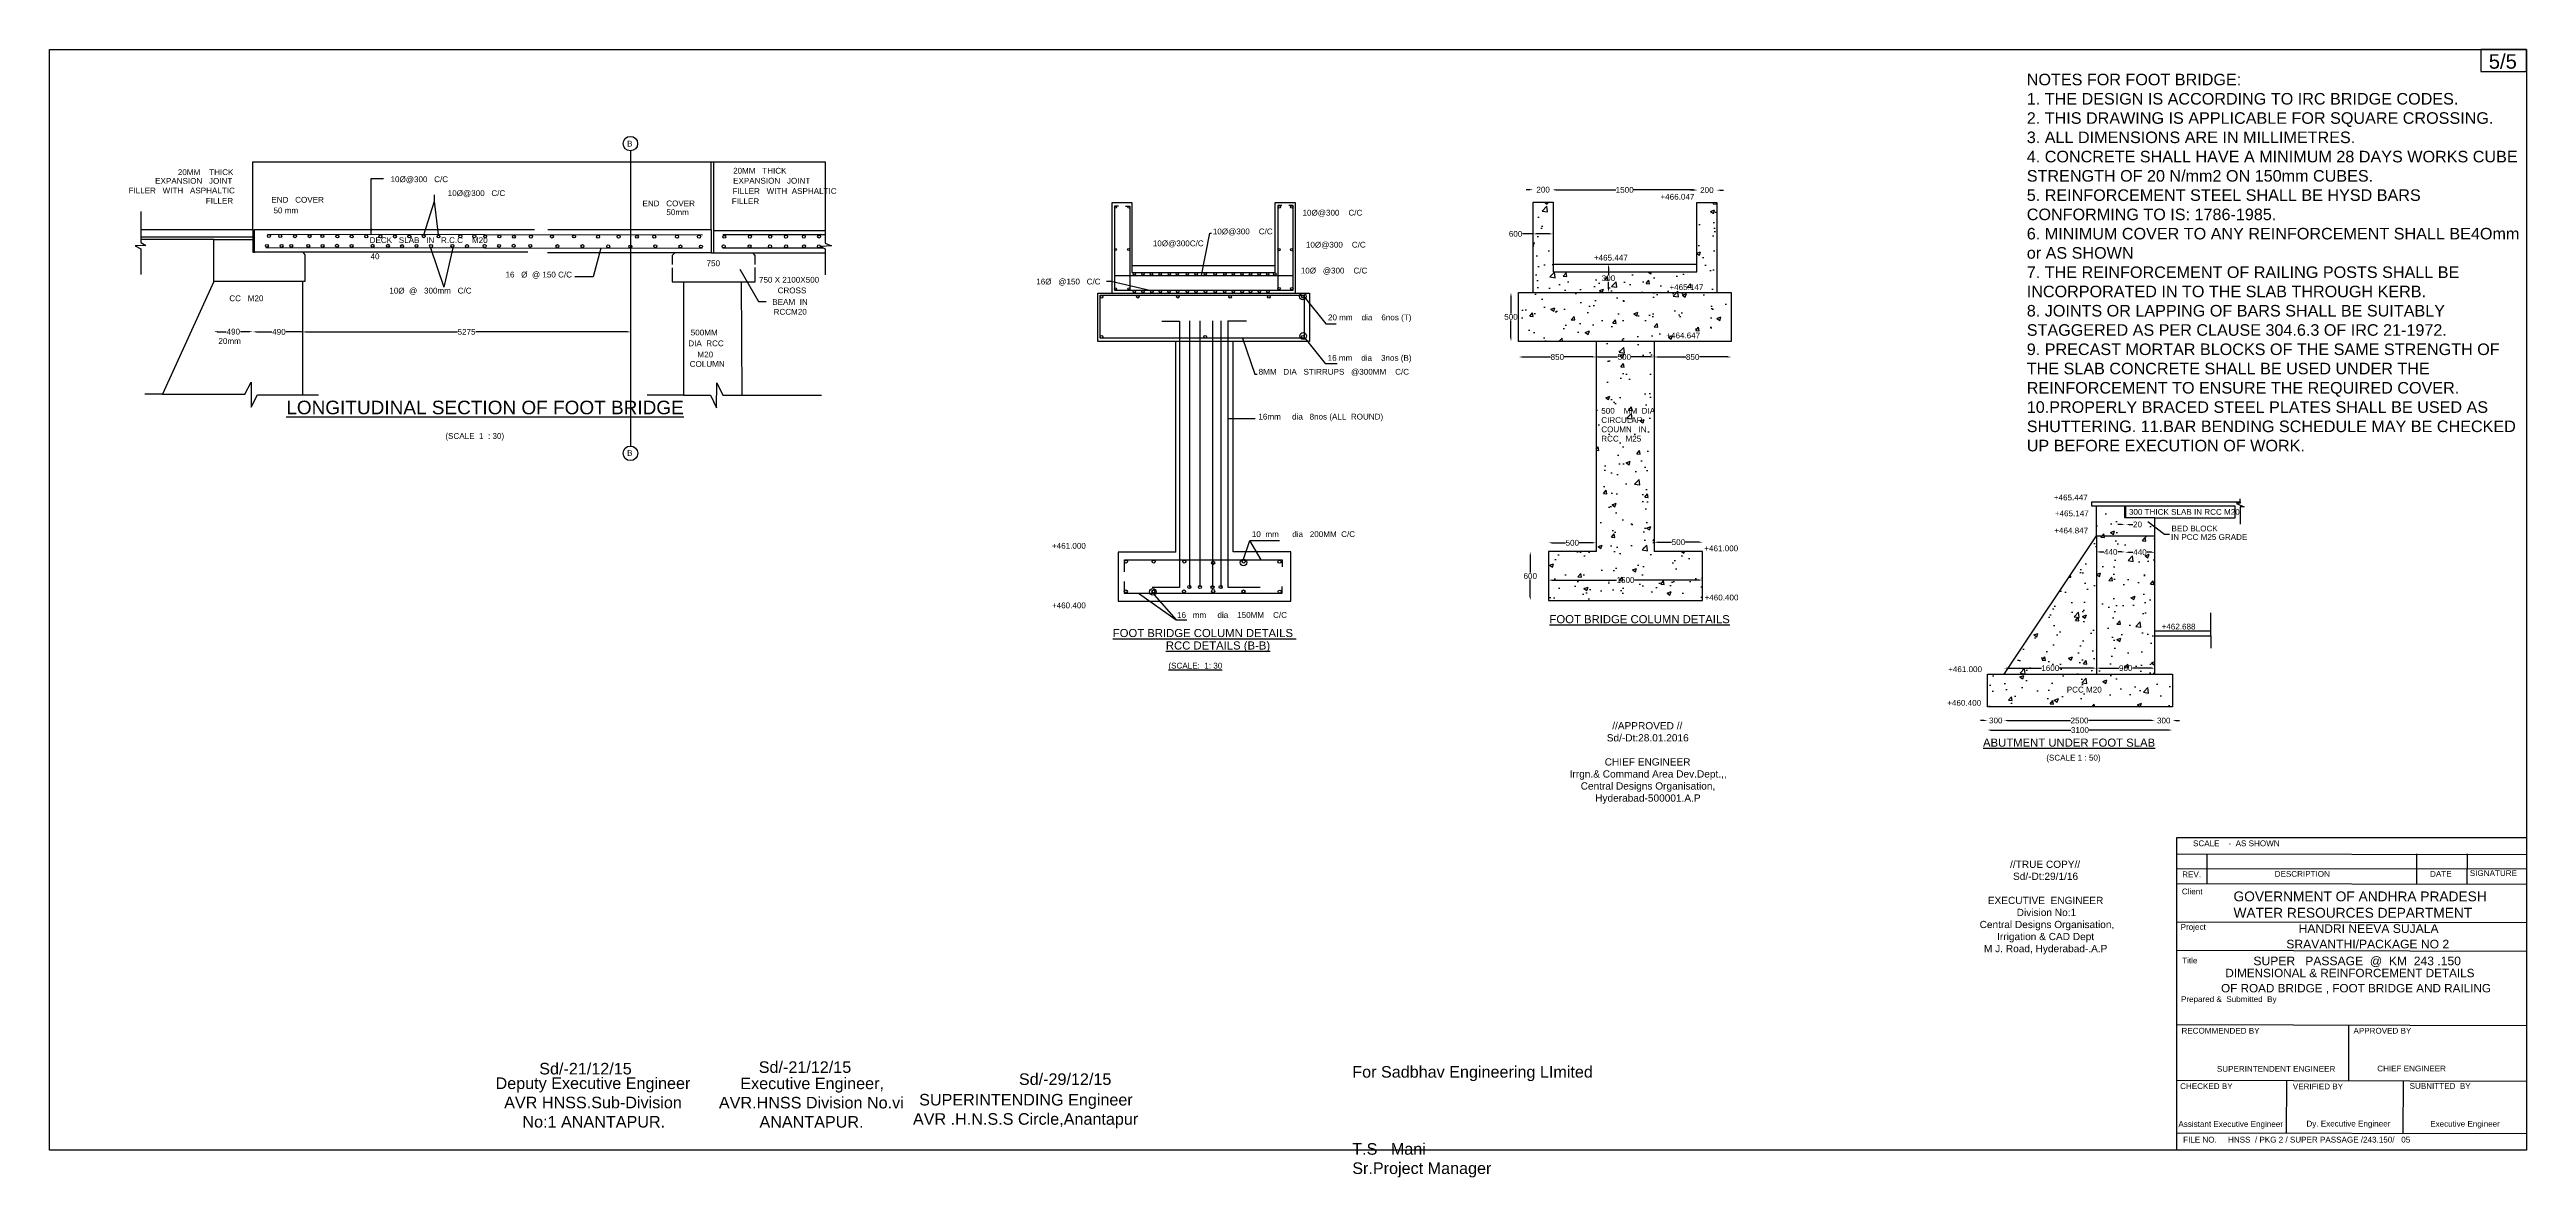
# Model space of a CAD drawing. Header units: inches. Extents: x 800 to 1228, y 18 to 213.
import ezdxf

# ---------------------------------------------------------------- set-up
doc = ezdxf.new("R2010")
doc.units = ezdxf.units.IN
doc.header["$MEASUREMENT"] = 0
doc.layers.add('DRAWING', color=2, linetype='Continuous')
doc.layers.add('TEXT', color=1, linetype='Continuous')
doc.styles.get("Standard").update_dxf_attribs({"font": 'arial.ttf', "height": 1})
doc.dimstyles.get("Standard").update_dxf_attribs({"dimtxt": 1, "dimasz": 0.6, "dimexe": 0.18, "dimexo": 0.0625, "dimgap": 0.09, "dimtad": 0, "dimtih": 1, "dimtoh": 1, "dimdec": 4, "dimzin": 0, "dimdsep": 46, "dimtxsty": 'Standard', "dimcen": 0.09, "dimse1": 1, "dimse2": 1, "dimadec": 0, "dimazin": 0, "dimtfac": 1, "dimtdec": 4, "dimtofl": 0, "dimtmove": 0, "dimatfit": 3, "dimfxl": 1, "dimtolj": 1, "dimtzin": 0, "dimarcsym": 0})
pattern_1 = [(50, (0, 0), (7.172602, -0.62752), [0.75, -8.25]), (355, (0, 0), (-1.387513, 7.52192), [0.6, -6.6]), (100.4514, (0.598, -0.052), (5.785094, 6.894395), [0.6374, -7.01142]), (46.1842, (0, 2), (10.67241, -1.65519), [1.125, -12.375]), (96.6356, (0.889, 1.862), (9.34663, 9.74118), [0.9561, -10.51713]), (351.1842, (0, 2), (9.34662, 9.74119), [0.9, -9.9]), (21, (1, 1.5), (5.96907, -4.02619), [0.75, -8.25]), (326, (1, 1.5), (2.433153, 7.2515), [0.6, -6.6]), (71.4514, (1.4974, 1.1645), (8.402226, 3.225305), [0.6374, -7.01142]), (37.5, (0, 0), (0.1215986, 3.3289385), [0, -6.52, 0, -6.7, 0, -6.625]), (7.5, (0, 0), (2.630695, 3.944117), [0, -3.82, 0, -6.37, 0, -2.525]), (327.5, (-2.23, 0), (5.3382244, -0.225549), [0, -2.5, 0, -7.8, 0, -10.35]), (317.5, (-3.23, 0), (5.831862, 1.00105), [0, -3.25, 0, -5.18, 0, -7.35])]

# ---------------------------------------------------------------- blocks, each defined once
blk = doc.blocks.new('*D1')
at = {"layer": 'Defpoints', "color": 0, "transparency": 16777216}
for p in [(1078.14, 175.63), (1069.62, 170.73), (1078.14, 170.73)]:
    blk.add_point(p, dxfattribs=at)
at = {"layer": 'TEXT', "color": 0, "lineweight": -2, "transparency": 16777216}
for p, q in [((1069.62, 175.03), (1069.62, 173.78)), ((1069.62, 171.33), (1069.62, 172.58))]:
    blk.add_line(p, q, dxfattribs=at)
at = {"layer": 'TEXT', "color": 0, "transparency": 16777216}
for points in [[(1069.52, 175.03), (1069.72, 175.03), (1069.62, 175.63)], [(1069.52, 171.33), (1069.72, 171.33), (1069.62, 170.73)]]:
    blk.add_solid(points, dxfattribs=at)
at = {"layer": 'TEXT', "color": 0, "transparency": 16777216, "insert": (1069.62, 173.18), "char_height": 1, "attachment_point": 5}
blk.add_mtext('\\A1;300', dxfattribs=at)
blk = doc.blocks.new('*D2')
at = {"layer": 'Defpoints', "color": 0, "transparency": 16777216}
for p in [(1154.05, 133.75), (1158.97, 133.75), (1158.97, 125.82)]:
    blk.add_point(p, dxfattribs=at)
at = {"layer": 'TEXT', "color": 0, "lineweight": -2, "transparency": 16777216}
for p, q in [((1154.65, 125.82), (1155.3, 125.82)), ((1158.37, 125.82), (1157.72, 125.82))]:
    blk.add_line(p, q, dxfattribs=at)
at = {"layer": 'TEXT', "color": 0, "transparency": 16777216}
for points in [[(1154.65, 125.92), (1154.65, 125.72), (1154.05, 125.82)], [(1158.37, 125.92), (1158.37, 125.72), (1158.97, 125.82)]]:
    blk.add_solid(points, dxfattribs=at)
at = {"layer": 'TEXT', "color": 0, "transparency": 16777216, "insert": (1156.51, 125.82), "char_height": 1, "attachment_point": 5}
blk.add_mtext('\\A1;440', dxfattribs=at)
blk = doc.blocks.new('*D3')
at = {"layer": 'Defpoints', "color": 0, "transparency": 16777216}
for p in [(1158.97, 131.74), (1164.17, 131.74), (1164.17, 125.76)]:
    blk.add_point(p, dxfattribs=at)
at = {"layer": 'TEXT', "color": 0, "lineweight": -2, "transparency": 16777216}
for p, q in [((1159.57, 125.76), (1160.36, 125.76)), ((1163.57, 125.76), (1162.78, 125.76))]:
    blk.add_line(p, q, dxfattribs=at)
at = {"layer": 'TEXT', "color": 0, "transparency": 16777216}
for points in [[(1159.57, 125.86), (1159.57, 125.66), (1158.97, 125.76)], [(1163.57, 125.86), (1163.57, 125.66), (1164.17, 125.76)]]:
    blk.add_solid(points, dxfattribs=at)
at = {"layer": 'TEXT', "color": 0, "transparency": 16777216, "insert": (1161.57, 125.76), "char_height": 1, "attachment_point": 5}
blk.add_mtext('\\A1;440', dxfattribs=at)
blk = doc.blocks.new('*D4')
at = {"layer": 'Defpoints', "color": 0, "transparency": 16777216}
for p in [(1138.07, 104.69), (1154.05, 105.71), (1154.05, 104.69)]:
    blk.add_point(p, dxfattribs=at)
at = {"layer": 'TEXT', "color": 0, "lineweight": -2, "transparency": 16777216}
for p, q in [((1138.67, 105.71), (1144.52, 105.71)), ((1153.45, 105.71), (1147.59, 105.71))]:
    blk.add_line(p, q, dxfattribs=at)
at = {"layer": 'TEXT', "color": 0, "transparency": 16777216}
for points in [[(1138.67, 105.81), (1138.67, 105.61), (1138.07, 105.71)], [(1153.45, 105.81), (1153.45, 105.61), (1154.05, 105.71)]]:
    blk.add_solid(points, dxfattribs=at)
at = {"layer": 'TEXT', "color": 0, "transparency": 16777216, "insert": (1146.06, 105.71), "char_height": 1, "attachment_point": 5}
blk.add_mtext('\\A1;1600', dxfattribs=at)
blk = doc.blocks.new('*D5')
at = {"layer": 'Defpoints', "color": 0, "transparency": 16777216}
for p in [(1154.05, 105.71), (1164.17, 105.71), (1164.17, 105.71)]:
    blk.add_point(p, dxfattribs=at)
at = {"layer": 'TEXT', "color": 0, "lineweight": -2, "transparency": 16777216}
for p, q in [((1154.65, 105.71), (1157.92, 105.71)), ((1163.57, 105.71), (1160.3, 105.71))]:
    blk.add_line(p, q, dxfattribs=at)
at = {"layer": 'TEXT', "color": 0, "transparency": 16777216}
for points in [[(1154.65, 105.81), (1154.65, 105.61), (1154.05, 105.71)], [(1163.57, 105.81), (1163.57, 105.61), (1164.17, 105.71)]]:
    blk.add_solid(points, dxfattribs=at)
at = {"layer": 'TEXT', "color": 0, "transparency": 16777216, "insert": (1159.11, 105.71), "char_height": 1, "attachment_point": 5}
blk.add_mtext('\\A1;900', dxfattribs=at)
blk = doc.blocks.new('*D6')
at = {"layer": 'Defpoints', "color": 0, "transparency": 16777216}
for p in [(1135.19, 104.69), (1138.07, 104.69), (1138.07, 96.65)]:
    blk.add_point(p, dxfattribs=at)
at = {"layer": 'TEXT', "color": 0, "lineweight": -2, "transparency": 16777216}
for p, q in [((1134.59, 96.65), (1133.99, 96.65)), ((1138.67, 96.65), (1139.27, 96.65))]:
    blk.add_line(p, q, dxfattribs=at)
at = {"layer": 'TEXT', "color": 0, "transparency": 16777216}
for points in [[(1134.59, 96.75), (1134.59, 96.55), (1135.19, 96.65)], [(1138.67, 96.75), (1138.67, 96.55), (1138.07, 96.65)]]:
    blk.add_solid(points, dxfattribs=at)
at = {"layer": 'TEXT', "color": 0, "transparency": 16777216, "insert": (1136.63, 96.65), "char_height": 1, "attachment_point": 5}
blk.add_mtext('\\A1;300', dxfattribs=at)
blk = doc.blocks.new('*D7')
at = {"layer": 'Defpoints', "color": 0, "transparency": 16777216}
for p in [(1138.07, 104.69), (1164.17, 104.69), (1164.17, 96.64)]:
    blk.add_point(p, dxfattribs=at)
at = {"layer": 'TEXT', "color": 0, "lineweight": -2, "transparency": 16777216}
for p, q in [((1138.67, 96.64), (1149.53, 96.64)), ((1163.57, 96.64), (1152.71, 96.64))]:
    blk.add_line(p, q, dxfattribs=at)
at = {"layer": 'TEXT', "color": 0, "transparency": 16777216}
for points in [[(1138.67, 96.74), (1138.67, 96.54), (1138.07, 96.64)], [(1163.57, 96.74), (1163.57, 96.54), (1164.17, 96.64)]]:
    blk.add_solid(points, dxfattribs=at)
at = {"layer": 'TEXT', "color": 0, "transparency": 16777216, "insert": (1151.12, 96.64), "char_height": 1, "attachment_point": 5}
blk.add_mtext('\\A1;2500', dxfattribs=at)
blk = doc.blocks.new('*D8')
at = {"layer": 'Defpoints', "color": 0, "transparency": 16777216}
for p in [(1164.17, 104.69), (1167.19, 104.69), (1167.19, 96.64)]:
    blk.add_point(p, dxfattribs=at)
at = {"layer": 'TEXT', "color": 0, "lineweight": -2, "transparency": 16777216}
for p, q in [((1163.57, 96.64), (1162.97, 96.64)), ((1167.79, 96.64), (1168.39, 96.64))]:
    blk.add_line(p, q, dxfattribs=at)
at = {"layer": 'TEXT', "color": 0, "transparency": 16777216}
for points in [[(1163.57, 96.74), (1163.57, 96.54), (1164.17, 96.64)], [(1167.79, 96.74), (1167.79, 96.54), (1167.19, 96.64)]]:
    blk.add_solid(points, dxfattribs=at)
at = {"layer": 'TEXT', "color": 0, "transparency": 16777216, "insert": (1165.68, 96.64), "char_height": 1, "attachment_point": 5}
blk.add_mtext('\\A1;300', dxfattribs=at)
blk = doc.blocks.new('*D9')
at = {"layer": 'Defpoints', "color": 0, "transparency": 16777216}
for p in [(1135.19, 99.04), (1167.19, 99.04), (1167.19, 95)]:
    blk.add_point(p, dxfattribs=at)
at = {"layer": 'TEXT', "color": 0, "lineweight": -2, "transparency": 16777216}
for p, q in [((1135.79, 95), (1149.61, 95)), ((1166.59, 95), (1152.77, 95))]:
    blk.add_line(p, q, dxfattribs=at)
at = {"layer": 'TEXT', "color": 0, "transparency": 16777216}
for points in [[(1135.79, 95.1), (1135.79, 94.9), (1135.19, 95)], [(1166.59, 95.1), (1166.59, 94.9), (1167.19, 95)]]:
    blk.add_solid(points, dxfattribs=at)
at = {"layer": 'TEXT', "color": 0, "transparency": 16777216, "insert": (1151.19, 95), "char_height": 1, "attachment_point": 5}
blk.add_mtext('\\A1;3100', dxfattribs=at)
blk = doc.blocks.new('*D10')
at = {"layer": 'Defpoints', "color": 0, "transparency": 16777216}
for p in [(1158.97, 131.74), (1159.13, 131.74), (1159.13, 130.57)]:
    blk.add_point(p, dxfattribs=at)
at = {"layer": 'TEXT', "color": 0, "lineweight": -2, "transparency": 16777216}
for p, q in [((1158.37, 130.57), (1157.77, 130.57)), ((1159.73, 130.57), (1160.33, 130.57))]:
    blk.add_line(p, q, dxfattribs=at)
at = {"layer": 'TEXT', "color": 0, "transparency": 16777216}
for points in [[(1158.37, 130.67), (1158.37, 130.47), (1158.97, 130.57)], [(1159.73, 130.67), (1159.73, 130.47), (1159.13, 130.57)]]:
    blk.add_solid(points, dxfattribs=at)
at = {"layer": 'TEXT', "color": 0, "transparency": 16777216, "insert": (1161.15, 130.57), "char_height": 1, "attachment_point": 5}
blk.add_mtext('\\A1;20', dxfattribs=at)
blk = doc.blocks.new('*D11')
at = {"layer": 'Defpoints', "color": 0, "transparency": 16777216}
for p in [(1056.6, 186.35), (1060.03, 188.5), (1060.03, 186.35)]:
    blk.add_point(p, dxfattribs=at)
at = {"layer": 'TEXT', "color": 0, "lineweight": -2, "transparency": 16777216}
for p, q in [((1056, 188.5), (1055.4, 188.5)), ((1060.63, 188.5), (1061.23, 188.5))]:
    blk.add_line(p, q, dxfattribs=at)
at = {"layer": 'TEXT', "color": 0, "transparency": 16777216}
for points in [[(1056, 188.6), (1056, 188.4), (1056.6, 188.5)], [(1060.63, 188.6), (1060.63, 188.4), (1060.03, 188.5)]]:
    blk.add_solid(points, dxfattribs=at)
at = {"layer": 'TEXT', "color": 0, "transparency": 16777216, "insert": (1058.32, 188.5), "char_height": 1, "attachment_point": 5}
blk.add_mtext('\\A1;200', dxfattribs=at)
blk = doc.blocks.new('*D12')
at = {"layer": 'Defpoints', "color": 0, "transparency": 16777216}
for p in [(1084.94, 188.46), (1059.93, 175.63), (1084.94, 175.63)]:
    blk.add_point(p, dxfattribs=at)
at = {"layer": 'TEXT', "color": 0, "lineweight": -2, "transparency": 16777216}
for p, q in [((1060.53, 188.46), (1070.9, 188.46)), ((1084.34, 188.46), (1073.97, 188.46))]:
    blk.add_line(p, q, dxfattribs=at)
at = {"layer": 'TEXT', "color": 0, "transparency": 16777216}
for points in [[(1060.53, 188.56), (1060.53, 188.36), (1059.93, 188.46)], [(1084.34, 188.56), (1084.34, 188.36), (1084.94, 188.46)]]:
    blk.add_solid(points, dxfattribs=at)
at = {"layer": 'TEXT', "color": 0, "transparency": 16777216, "insert": (1072.43, 188.46), "char_height": 1, "attachment_point": 5}
blk.add_mtext('\\A1;1500', dxfattribs=at)
blk = doc.blocks.new('*D13')
at = {"layer": 'Defpoints', "color": 0, "transparency": 16777216}
for p in [(1084.94, 186.27), (1088.35, 188.42), (1088.35, 186.27)]:
    blk.add_point(p, dxfattribs=at)
at = {"layer": 'TEXT', "color": 0, "lineweight": -2, "transparency": 16777216}
for p, q in [((1084.34, 188.42), (1083.74, 188.42)), ((1088.95, 188.42), (1089.55, 188.42))]:
    blk.add_line(p, q, dxfattribs=at)
at = {"layer": 'TEXT', "color": 0, "transparency": 16777216}
for points in [[(1084.34, 188.52), (1084.34, 188.32), (1084.94, 188.42)], [(1088.95, 188.52), (1088.95, 188.32), (1088.35, 188.42)]]:
    blk.add_solid(points, dxfattribs=at)
at = {"layer": 'TEXT', "color": 0, "transparency": 16777216, "insert": (1086.65, 188.42), "char_height": 1, "attachment_point": 5}
blk.add_mtext('\\A1;200', dxfattribs=at)
blk = doc.blocks.new('*D14')
at = {"layer": 'Defpoints', "color": 0, "transparency": 16777216}
for p in [(1056.6, 180.85), (1060.03, 180.85), (1060.03, 180.85)]:
    blk.add_point(p, dxfattribs=at)
at = {"layer": 'TEXT', "color": 0, "lineweight": -2, "transparency": 16777216}
for p, q in [((1056.6, 180.85), (1054.75, 180.85)), ((1059.43, 180.85), (1057.2, 180.85))]:
    blk.add_line(p, q, dxfattribs=at)
at = {"layer": 'TEXT', "color": 0, "transparency": 16777216}
for points in [[(1057.2, 180.95), (1057.2, 180.75), (1056.6, 180.85)], [(1059.43, 180.95), (1059.43, 180.75), (1060.03, 180.85)]]:
    blk.add_solid(points, dxfattribs=at)
at = {"layer": 'TEXT', "color": 0, "transparency": 16777216, "insert": (1053.56, 180.85), "char_height": 1, "attachment_point": 5}
blk.add_mtext('\\A1;600', dxfattribs=at)
blk = doc.blocks.new('*D15')
at = {"layer": 'Defpoints', "color": 0, "transparency": 16777216}
for p in [(1054.07, 170.73), (1052.76, 162.25), (1054.07, 162.25)]:
    blk.add_point(p, dxfattribs=at)
at = {"layer": 'TEXT', "color": 0, "lineweight": -2, "transparency": 16777216}
for p, q in [((1052.76, 170.13), (1052.76, 167.09)), ((1052.76, 162.85), (1052.76, 165.89))]:
    blk.add_line(p, q, dxfattribs=at)
at = {"layer": 'TEXT', "color": 0, "transparency": 16777216}
for points in [[(1052.66, 170.13), (1052.86, 170.13), (1052.76, 170.73)], [(1052.66, 162.85), (1052.86, 162.85), (1052.76, 162.25)]]:
    blk.add_solid(points, dxfattribs=at)
at = {"layer": 'TEXT', "color": 0, "transparency": 16777216, "insert": (1052.76, 166.49), "char_height": 1, "attachment_point": 5}
blk.add_mtext('\\A1;500', dxfattribs=at)
blk = doc.blocks.new('*D16')
at = {"layer": 'Defpoints', "color": 0, "transparency": 16777216}
for p in [(1054.07, 162.25), (1067.5, 162.25), (1067.5, 159.55)]:
    blk.add_point(p, dxfattribs=at)
at = {"layer": 'TEXT', "color": 0, "lineweight": -2, "transparency": 16777216}
for p, q in [((1054.67, 159.55), (1059.59, 159.55)), ((1066.9, 159.55), (1061.98, 159.55))]:
    blk.add_line(p, q, dxfattribs=at)
at = {"layer": 'TEXT', "color": 0, "transparency": 16777216}
for points in [[(1054.67, 159.65), (1054.67, 159.45), (1054.07, 159.55)], [(1066.9, 159.65), (1066.9, 159.45), (1067.5, 159.55)]]:
    blk.add_solid(points, dxfattribs=at)
at = {"layer": 'TEXT', "color": 0, "transparency": 16777216, "insert": (1060.78, 159.55), "char_height": 1, "attachment_point": 5}
blk.add_mtext('\\A1;850', dxfattribs=at)
blk = doc.blocks.new('*D17')
at = {"layer": 'Defpoints', "color": 0, "transparency": 16777216}
for p in [(1077.53, 162.25), (1090.86, 162.25), (1090.86, 159.55)]:
    blk.add_point(p, dxfattribs=at)
at = {"layer": 'TEXT', "color": 0, "lineweight": -2, "transparency": 16777216}
for p, q in [((1078.13, 159.55), (1083, 159.55)), ((1090.26, 159.55), (1085.39, 159.55))]:
    blk.add_line(p, q, dxfattribs=at)
at = {"layer": 'TEXT', "color": 0, "transparency": 16777216}
for points in [[(1078.13, 159.65), (1078.13, 159.45), (1077.53, 159.55)], [(1090.26, 159.65), (1090.26, 159.45), (1090.86, 159.55)]]:
    blk.add_solid(points, dxfattribs=at)
at = {"layer": 'TEXT', "color": 0, "transparency": 16777216, "insert": (1084.19, 159.55), "char_height": 1, "attachment_point": 5}
blk.add_mtext('\\A1;850', dxfattribs=at)
blk = doc.blocks.new('*D18')
at = {"layer": 'Defpoints', "color": 0, "transparency": 16777216}
for p in [(1067.2, 159.6), (1077.53, 159.6), (1077.53, 159.56)]:
    blk.add_point(p, dxfattribs=at)
at = {"layer": 'TEXT', "color": 0, "lineweight": -2, "transparency": 16777216}
for p, q in [((1067.8, 159.56), (1071.17, 159.56)), ((1076.93, 159.56), (1073.56, 159.56))]:
    blk.add_line(p, q, dxfattribs=at)
at = {"layer": 'TEXT', "color": 0, "transparency": 16777216}
for points in [[(1067.8, 159.66), (1067.8, 159.46), (1067.2, 159.56)], [(1076.93, 159.66), (1076.93, 159.46), (1077.53, 159.56)]]:
    blk.add_solid(points, dxfattribs=at)
at = {"layer": 'TEXT', "color": 0, "transparency": 16777216, "insert": (1072.37, 159.56), "char_height": 1, "attachment_point": 5}
blk.add_mtext('\\A1;500', dxfattribs=at)
blk = doc.blocks.new('*D19')
at = {"layer": 'Defpoints', "color": 0, "transparency": 16777216}
for p in [(1059.24, 125.88), (1067.5, 127.4), (1067.5, 125.88)]:
    blk.add_point(p, dxfattribs=at)
at = {"layer": 'TEXT', "color": 0, "lineweight": -2, "transparency": 16777216}
for p, q in [((1059.84, 127.4), (1062.18, 127.4)), ((1066.9, 127.4), (1064.56, 127.4))]:
    blk.add_line(p, q, dxfattribs=at)
at = {"layer": 'TEXT', "color": 0, "transparency": 16777216}
for points in [[(1059.84, 127.5), (1059.84, 127.3), (1059.24, 127.4)], [(1066.9, 127.5), (1066.9, 127.3), (1067.5, 127.4)]]:
    blk.add_solid(points, dxfattribs=at)
at = {"layer": 'TEXT', "color": 0, "transparency": 16777216, "insert": (1063.37, 127.4), "char_height": 1, "attachment_point": 5}
blk.add_mtext('\\A1;500', dxfattribs=at)
blk = doc.blocks.new('*D20')
at = {"layer": 'Defpoints', "color": 0, "transparency": 16777216}
for p in [(1077.53, 125.88), (1085.92, 127.5), (1085.92, 125.88)]:
    blk.add_point(p, dxfattribs=at)
at = {"layer": 'TEXT', "color": 0, "lineweight": -2, "transparency": 16777216}
for p, q in [((1078.13, 127.5), (1080.53, 127.5)), ((1085.32, 127.5), (1082.92, 127.5))]:
    blk.add_line(p, q, dxfattribs=at)
at = {"layer": 'TEXT', "color": 0, "transparency": 16777216}
for points in [[(1078.13, 127.6), (1078.13, 127.4), (1077.53, 127.5)], [(1085.32, 127.6), (1085.32, 127.4), (1085.92, 127.5)]]:
    blk.add_solid(points, dxfattribs=at)
at = {"layer": 'TEXT', "color": 0, "transparency": 16777216, "insert": (1081.72, 127.5), "char_height": 1, "attachment_point": 5}
blk.add_mtext('\\A1;500', dxfattribs=at)
blk = doc.blocks.new('*D21')
at = {"layer": 'Defpoints', "color": 0, "transparency": 16777216}
for p in [(1059.24, 120.95), (1085.92, 120.95), (1085.92, 120.95)]:
    blk.add_point(p, dxfattribs=at)
at = {"layer": 'TEXT', "color": 0, "lineweight": -2, "transparency": 16777216}
for p, q in [((1059.84, 120.95), (1071.04, 120.95)), ((1085.32, 120.95), (1074.11, 120.95))]:
    blk.add_line(p, q, dxfattribs=at)
at = {"layer": 'TEXT', "color": 0, "transparency": 16777216}
for points in [[(1059.84, 121.05), (1059.84, 120.85), (1059.24, 120.95)], [(1085.32, 121.05), (1085.32, 120.85), (1085.92, 120.95)]]:
    blk.add_solid(points, dxfattribs=at)
at = {"layer": 'TEXT', "color": 0, "transparency": 16777216, "insert": (1072.58, 120.95), "char_height": 1, "attachment_point": 5}
blk.add_mtext('\\A1;1500', dxfattribs=at)
blk = doc.blocks.new('*D22')
at = {"layer": 'Defpoints', "color": 0, "transparency": 16777216}
for p in [(1059.24, 125.88), (1056.1, 117.42), (1059.24, 117.42)]:
    blk.add_point(p, dxfattribs=at)
at = {"layer": 'TEXT', "color": 0, "lineweight": -2, "transparency": 16777216}
for p, q in [((1056.1, 125.28), (1056.1, 122.25)), ((1056.1, 118.02), (1056.1, 121.05))]:
    blk.add_line(p, q, dxfattribs=at)
at = {"layer": 'TEXT', "color": 0, "transparency": 16777216}
for points in [[(1056, 125.28), (1056.2, 125.28), (1056.1, 125.88)], [(1056, 118.02), (1056.2, 118.02), (1056.1, 117.42)]]:
    blk.add_solid(points, dxfattribs=at)
at = {"layer": 'TEXT', "color": 0, "transparency": 16777216, "insert": (1056.1, 121.65), "char_height": 1, "attachment_point": 5}
blk.add_mtext('\\A1;600', dxfattribs=at)
blk = doc.blocks.new('*D23')
at = {"layer": 'Defpoints', "color": 0, "transparency": 16777216}
for p in [(843.66, 163.94), (900.51, 163.94), (900.51, 163.89)]:
    blk.add_point(p, dxfattribs=at)
at = {"layer": 'TEXT', "color": 0, "lineweight": -2, "transparency": 16777216}
for p, q in [((844.26, 163.89), (870.5, 163.89)), ((899.91, 163.89), (873.67, 163.89))]:
    blk.add_line(p, q, dxfattribs=at)
at = {"layer": 'TEXT', "color": 0, "transparency": 16777216}
for points in [[(844.26, 163.99), (844.26, 163.79), (843.66, 163.89)], [(899.91, 163.99), (899.91, 163.79), (900.51, 163.89)]]:
    blk.add_solid(points, dxfattribs=at)
at = {"layer": 'TEXT', "color": 0, "transparency": 16777216, "insert": (872.08, 163.89), "char_height": 1, "attachment_point": 5}
blk.add_mtext('\\A1;5275', dxfattribs=at)
blk = doc.blocks.new('*D24')
at = {"layer": 'Defpoints', "color": 0, "transparency": 16777216}
for p in [(835.12, 177.67), (844.12, 177.2), (844.12, 163.9)]:
    blk.add_point(p, dxfattribs=at)
at = {"layer": 'TEXT', "color": 0, "lineweight": -2, "transparency": 16777216}
for p, q in [((835.72, 163.9), (838.4, 163.9)), ((843.52, 163.9), (840.83, 163.9))]:
    blk.add_line(p, q, dxfattribs=at)
at = {"layer": 'TEXT', "color": 0, "transparency": 16777216}
for points in [[(835.72, 164), (835.72, 163.8), (835.12, 163.9)], [(843.52, 164), (843.52, 163.8), (844.12, 163.9)]]:
    blk.add_solid(points, dxfattribs=at)
at = {"layer": 'TEXT', "color": 0, "transparency": 16777216, "insert": (839.62, 163.9), "char_height": 1, "attachment_point": 5}
blk.add_mtext('\\A1;490', dxfattribs=at)
blk = doc.blocks.new('*D25')
at = {"layer": 'Defpoints', "color": 0, "transparency": 16777216}
for p in [(828.35, 172.63), (828.35, 163.93), (835.12, 163.9)]:
    blk.add_point(p, dxfattribs=at)
at = {"layer": 'TEXT', "color": 0, "lineweight": -2, "transparency": 16777216}
for p, q in [((828.95, 163.93), (830.52, 163.93)), ((834.52, 163.93), (832.95, 163.93))]:
    blk.add_line(p, q, dxfattribs=at)
at = {"layer": 'TEXT', "color": 0, "transparency": 16777216}
for points in [[(828.95, 164.03), (828.95, 163.83), (828.35, 163.93)], [(834.52, 164.03), (834.52, 163.83), (835.12, 163.93)]]:
    blk.add_solid(points, dxfattribs=at)
at = {"layer": 'TEXT', "color": 0, "transparency": 16777216, "insert": (831.73, 163.93), "char_height": 1, "attachment_point": 5}
blk.add_mtext('\\A1;490', dxfattribs=at)

msp = doc.modelspace()

# ---------------------------------------------------------------- hatches: boundary and pattern name
at = {"layer": 'TEXT'}
h = msp.add_hatch(dxfattribs=at)
h.set_pattern_fill('AR-CONC', color=0, style=0)
h.set_pattern_definition(pattern_1)
h.paths.add_polyline_path([(1088.35307, 186.2662), (1084.93734, 186.2662), (1084.93734, 174.26741), (1060.03483, 174.26741), (1060.03483, 186.34659), (1056.59711, 186.34659), (1056.59711, 170.73322), (1088.35307, 170.73322)])
h.paths.add_polyline_path([(1068.2694, 173.94271), (1070.97472, 173.94271), (1070.97472, 172.42088), (1068.2694, 172.42088)], flags=24)
h.paths.add_polyline_path([(1079.92399, 170.85655), (1086.30018, 170.85655), (1086.30018, 172.38827), (1079.92399, 172.38827)], flags=24)
h = msp.add_hatch(dxfattribs=at)
h.set_pattern_fill('AR-CONC', color=0, style=0)
h.set_pattern_definition(pattern_1)
h.paths.add_polyline_path([(1090.8558, 170.73322), (1054.06724, 170.73322), (1054.06724, 162.2488), (1090.8558, 162.2488)])
h.paths.add_polyline_path([(1079.37378, 162.50863), (1085.74997, 162.50863), (1085.74997, 164.04034), (1079.37378, 164.04034)], flags=24)
h = msp.add_hatch(dxfattribs=at)
h.set_pattern_fill('AR-CONC', color=0, style=0)
h.set_pattern_definition(pattern_1)
h.paths.add_polyline_path([(1077.52923, 162.2488), (1067.50187, 162.2488), (1067.50187, 125.87575), (1059.23716, 125.87575), (1059.23716, 117.42121), (1085.91617, 117.42121), (1085.91617, 125.87575), (1077.52923, 125.87575)])
h.paths.add_polyline_path([(1068.12391, 144.64496), (1075.54956, 144.64496), (1075.54956, 146.19612), (1068.12391, 146.19612)], flags=24)
h.paths.add_polyline_path([(1068.12374, 146.2512), (1076.47947, 146.2512), (1076.47947, 147.80338), (1068.12374, 147.80338)], flags=24)
h.paths.add_polyline_path([(1068.12391, 147.85778), (1075.78217, 147.85778), (1075.78217, 149.40894), (1068.12391, 149.40894)], flags=24)
h.paths.add_polyline_path([(1068.12715, 149.46743), (1077.9556, 149.46743), (1077.9556, 150.99915), (1068.12715, 150.99915)], flags=24)
h = msp.add_hatch(dxfattribs=at)
h.set_pattern_fill('AR-CONC', color=0, style=0)
h.set_pattern_definition(pattern_1)
h.paths.add_polyline_path([(1154.04907, 128.59531), (1138.06591, 104.68671), (1154.04907, 104.68671)])
h.paths.add_polyline_path([(1164.17126, 128.59531), (1154.04907, 128.59531), (1154.04907, 104.68671), (1164.17126, 104.68671)])
h.paths.add_polyline_path([(1164.17126, 131.73917), (1159.13303, 131.73917), (1158.97153, 131.73917), (1158.97153, 133.75053), (1154.04907, 133.75053), (1154.04907, 128.59531), (1164.17126, 128.59531)])
h.paths.add_polyline_path([(1144.36308, 106.47371), (1147.7519, 106.47371), (1147.7519, 104.95256), (1144.36308, 104.95256)], flags=24)
h.paths.add_polyline_path([(1155.13718, 126.57959), (1157.88342, 126.57959), (1157.88342, 125.05844), (1155.13718, 125.05844)], flags=24)
h.paths.add_polyline_path([(1160.19827, 126.52029), (1162.94452, 126.52029), (1162.94452, 124.99914), (1160.19827, 124.99914)], flags=24)
h.paths.add_polyline_path([(1157.75716, 106.47371), (1160.46317, 106.47371), (1160.46317, 104.95256), (1157.75716, 104.95256)], flags=24)
h = msp.add_hatch(dxfattribs=at)
h.set_pattern_fill('AR-CONC', color=0, style=0)
h.set_pattern_definition(pattern_1)
h.paths.add_polyline_path([(1167.1891, 104.68671), (1135.18613, 104.68671), (1135.18613, 99.03669), (1167.1891, 99.03669)])
h.paths.add_polyline_path([(1148.65485, 101.2196), (1155.22715, 101.2196), (1155.22715, 102.77076), (1148.65485, 102.77076)], flags=24)

# ---------------------------------------------------------------- linework, layer by layer
at = {"color": 0}
for points in [[(835.11546, 181.60246), (835.11546, 193.31007), (934.12789, 193.31007), (934.12789, 179.22205), (935.19103, 178.75874), (933.34983, 178.69255), (934.13134, 178.25571), (934.13134, 173.78877)], [(900.43429, 195.20573), (900.43429, 144.13646)], [(914.39489, 181.59144), (914.39489, 193.31007)], [(914.88507, 177.58509), (914.88507, 193.31007)], [(815.73021, 184.74565), (815.73021, 179.37072), (816.58745, 178.85944), (814.72402, 178.80956), (815.72601, 178.28792), (815.72601, 173.82645)], [(983.79099, 170.61885), (983.79099, 186.28181), (987.17452, 186.28181), (987.17452, 174.1427), (1011.98143, 174.1427), (1011.98143, 186.28897), (1015.44096, 186.28897), (1015.44096, 170.61885)], [(984.859, 185.65933), (984.14973, 185.65933), (984.14973, 171.10796), (1015.08404, 171.10796), (1015.08404, 185.77316), (1014.35088, 185.77316)], [(986.10349, 185.65933), (986.8521, 185.65933), (986.8521, 171.10796)], [(1013.11425, 185.77316), (1012.40545, 185.77316), (1012.40545, 171.10796)], [(1056.59711, 170.73322), (1056.59711, 186.34659), (1060.03483, 186.34659), (1060.03483, 174.26741), (1084.93734, 174.26741), (1084.93734, 186.2662), (1088.35307, 186.2662), (1088.35307, 170.73322)], [(815.73021, 181.60246), (835.11546, 181.60246), (835.11546, 177.66809), (835.38271, 177.66809), (835.38271, 181.59144), (883.85926, 181.59144)], [(835.11546, 180.29451), (815.73021, 180.29451)], [(912.91548, 180.64534), (837.65276, 180.77319)], [(886.15292, 181.59144), (914.39489, 181.59144), (914.39489, 177.58509), (886.10335, 177.58509)], [(914.88507, 181.43098), (934.12789, 181.43098)], [(934.12789, 180.66952), (916.38891, 180.66952)], [(828.35156, 179.88756), (815.73021, 179.88756)], [(843.75951, 177.66614), (844.1175, 177.20214), (844.1175, 172.63468), (828.35156, 172.63468), (828.35156, 179.88756), (835.11546, 179.88756)], [(882.67145, 177.66614), (835.38271, 177.66614)], [(837.33135, 178.49502), (912.82442, 178.37895)], [(908.11856, 177.58509), (907.6368, 177.13163), (907.6368, 175.53527)], [(914.39489, 177.58509), (934.13134, 177.58509)], [(933.74059, 178.38604), (916.33402, 178.38604)], [(922.03728, 175.54688), (922.03728, 177.10351), (921.59427, 177.58509)], [(828.35156, 172.63468), (819.5069, 153.09549), (816.45201, 153.09549)], [(843.70271, 172.63468), (843.70271, 153.03039)], [(909.58408, 172.56246), (909.58408, 152.93631), (903.32014, 152.93631)], [(907.6368, 175.00401), (907.6368, 172.56246), (922.03728, 172.56246), (922.03728, 175.0171)], [(919.60682, 172.56246), (919.70949, 152.94393)], [(984.14973, 173.65904), (1015.08404, 173.65904)], [(987.17452, 175.40391), (1011.98143, 175.40391)], [(1060.03483, 175.63036), (1084.93734, 175.63036)], [(992.33323, 165.77013), (995.41379, 165.77013), (995.41379, 119.68669)], [(997.13408, 165.78728), (997.13408, 119.74141)], [(998.94766, 165.78728), (998.94766, 119.7551)], [(1001.11798, 165.78728), (1001.11798, 119.72773)], [(1002.55159, 165.78728), (1002.55159, 119.74141)], [(1003.80599, 165.78728), (1003.80599, 119.74141)], [(1003.80599, 165.78728), (1006.99105, 165.78728)], [(994.77223, 125.79903), (984.78067, 125.79903), (984.78067, 117.29287), (1014.67506, 117.29287), (1014.67506, 125.8352), (1004.71261, 125.8352), (1004.71261, 162.23764)], [(994.77223, 125.79903), (994.77223, 162.23764)], [(1067.50187, 162.2488), (1067.50187, 125.87575)], [(1077.52923, 162.2488), (1077.52923, 125.87575)], [(819.5069, 153.09549), (833.72909, 153.09549), (834.80379, 155.16696), (834.80379, 150.88239), (835.91278, 153.03039), (846.49483, 153.03039)], [(909.58408, 152.93631), (914.31023, 152.93631), (915.30097, 150.74089), (915.35747, 155.05147), (916.41103, 152.94393), (933.50334, 152.94393)], [(1138.06591, 104.68671), (1154.04907, 128.59531), (1154.04907, 133.75053)], [(1153.23415, 133.75053), (1153.23415, 134.49698), (1178.90039, 134.49698), (1178.90039, 135.00461)], [(1164.17126, 104.68671), (1164.17126, 131.73917), (1178.03073, 131.73917), (1178.03073, 133.75053), (1153.23415, 133.75053)], [(1159.13303, 131.73917), (1158.97153, 131.73917), (1158.97153, 133.75053)], [(1164.17126, 131.73917), (1159.13303, 131.73917), (1159.13303, 133.75053)], [(1178.90039, 134.49698), (1178.90039, 134.27739), (1178.27104, 134.18305), (1179.62043, 133.64332), (1178.92421, 133.64332), (1178.92421, 130.65251)], [(1154.04907, 128.59531), (1164.17126, 128.59531)], [(985.88462, 122.39711), (985.88462, 124.47264), (1013.17926, 124.47264), (1013.17926, 123.25387)], [(1067.55739, 125.87575), (1059.23716, 125.87575), (1059.23716, 117.42121), (1085.91617, 117.42121), (1085.91617, 125.87575), (1077.52923, 125.87575)], [(985.82654, 120.7264), (985.82654, 118.66635), (1013.15134, 118.66635), (1013.15134, 119.85476)], [(995.41379, 119.68669), (990.67661, 119.68669)], [(1003.80599, 119.74141), (1009.40105, 119.74141)], [(1164.17126, 111.30698), (1173.84254, 111.30698), (1173.84254, 115.28458)], [(1173.84254, 112.08261), (1164.17126, 112.08261)], [(1173.84254, 111.30698), (1173.84254, 109.17896)]]:
    msp.add_lwpolyline(points, dxfattribs=at)
for points in [[(981.27632, 170.61885), (1017.89983, 170.61885), (1017.89983, 162.23764), (981.27632, 162.23764)], [(981.67112, 170.23517), (1017.00915, 170.23517), (1017.00915, 162.78722), (981.67112, 162.78722)], [(1054.06724, 170.73322), (1090.8558, 170.73322), (1090.8558, 162.2488), (1054.06724, 162.2488)], [(1135.18613, 104.68671), (1167.1891, 104.68671), (1167.1891, 99.03669), (1135.18613, 99.03669)]]:
    msp.add_lwpolyline(points, close=True, dxfattribs=at)
for centre, radius in [((900.4265, 196.47018), 1.25515), ((984.3583, 185.46394), 0.17622), ((986.66843, 185.45768), 0.17622), ((1012.66803, 185.53394), 0.2086), ((1014.85283, 185.52441), 0.2086), ((837.88344, 180.49251), 0.25746), ((839.83934, 180.48312), 0.25746), ((842.40647, 180.45493), 0.25746), ((844.91717, 180.44553), 0.25746), ((847.14182, 180.47534), 0.25746), ((849.73408, 180.40925), 0.25746), ((852.20731, 180.40925), 0.25746), ((854.73343, 180.42247), 0.25746), ((857.18021, 180.42247), 0.25746), ((859.69311, 180.38281), 0.25746), ((862.17821, 180.39797), 0.25746), ((864.67319, 180.44207), 0.25746), ((867.22866, 180.41459), 0.25746), ((870.99841, 180.43675), 0.25746), ((873.41923, 180.42015), 0.25746), ((875.30122, 180.39579), 0.25746), ((877.77414, 180.41303), 0.25746), ((880.26395, 180.36065), 0.25746), ((883.20803, 180.37811), 0.25746), ((886.83822, 180.39684), 0.25746), ((890.68212, 180.40557), 0.25746), ((894.83576, 180.37028), 0.25746), ((898.39137, 180.37902), 0.25746), ((901.54908, 180.36166), 0.25746), ((904.54558, 180.37039), 0.25746), ((908.488, 180.37022), 0.25746), ((912.29696, 180.37895), 0.25746), ((916.65882, 180.34609), 0.25746), ((921.09453, 180.37709), 0.25746), ((924.61628, 180.37516), 0.25746), ((927.33561, 180.37516), 0.25746), ((930.42717, 180.37516), 0.25746), ((933.07413, 180.39582), 0.25746), ((837.53705, 178.77158), 0.25746), ((840.06998, 178.77811), 0.25746), ((841.74874, 178.77442), 0.25746), ((844.68904, 178.77834), 0.25746), ((847.1664, 178.76527), 0.25746), ((849.67225, 178.79629), 0.25746), ((852.19548, 178.76917), 0.25746), ((855.82778, 178.78761), 0.25746), ((858.4746, 178.78761), 0.25746), ((860.93577, 178.73461), 0.25746), ((863.42065, 178.7667), 0.25746), ((865.95608, 178.7561), 0.25746), ((869.6413, 178.77653), 0.25746), ((872.15551, 178.73413), 0.25746), ((875.21306, 178.76068), 0.25746), ((877.70606, 178.77128), 0.25746), ((880.23959, 178.79814), 0.25746), ((883.09858, 178.76634), 0.25746), ((887.80103, 178.73954), 0.25746), ((892.12294, 178.72973), 0.25746), ((896.58381, 178.69262), 0.25746), ((900.43429, 178.66733), 0.25746), ((904.73313, 178.71035), 0.25746), ((909.08903, 178.68454), 0.25746), ((912.63572, 178.66733), 0.25746), ((916.55542, 178.69281), 0.25746), ((921.03249, 178.71347), 0.25746), ((924.57492, 178.69088), 0.25746), ((927.36663, 178.69088), 0.25746), ((930.45819, 178.71154), 0.25746), ((933.03277, 178.69088), 0.25746), ((984.34656, 178.1614), 0.17622), ((986.62405, 178.15043), 0.17622), ((1012.64149, 178.1129), 0.2086), ((1014.83097, 178.12545), 0.2086), ((984.34566, 171.316), 0.17622), ((986.65356, 171.32134), 0.17622), ((987.60491, 173.91364), 0.2086), ((989.10676, 173.91364), 0.2086), ((990.56945, 173.91364), 0.2086), ((992.07933, 173.91364), 0.2086), ((993.64583, 173.91364), 0.2086), ((995.06134, 173.91364), 0.2086), ((996.76939, 173.91364), 0.2086), ((998.30223, 173.91364), 0.2086), ((999.8876, 173.91364), 0.2086), ((1001.58621, 173.91364), 0.2086), ((1003.26595, 173.91364), 0.2086), ((1004.722, 173.91364), 0.2086), ((1006.22244, 173.91364), 0.2086), ((1007.70401, 173.91364), 0.2086), ((1009.19812, 173.91364), 0.2086), ((1010.67968, 173.91364), 0.2086), ((1011.90646, 173.91364), 0.2086), ((1012.65353, 171.35435), 0.2086), ((1014.85217, 171.36171), 0.2086), ((981.92217, 169.97769), 0.22991), ((987.60673, 170.87036), 0.2086), ((988.21223, 169.97994), 0.22991), ((989.08739, 170.86508), 0.2086), ((990.63679, 170.86508), 0.2086), ((992.10688, 170.84922), 0.2086), ((993.61153, 170.87567), 0.2086), ((995.10277, 170.87039), 0.2086), ((995.14608, 169.98371), 0.22991), ((996.78438, 170.85982), 0.2086), ((998.28918, 170.865), 0.2086), ((999.91791, 170.85443), 0.2086), ((1001.59423, 170.85443), 0.2086), ((1003.24411, 170.85972), 0.2086), ((1004.1635, 169.97344), 0.22991), ((1004.74315, 170.8632), 0.2086), ((1006.26065, 170.87546), 0.2086), ((1007.69811, 170.86729), 0.2086), ((1009.2197, 170.86729), 0.2086), ((1010.70507, 170.85511), 0.2086), ((1010.88518, 169.97751), 0.22991), ((1016.74111, 170.00705), 0.5758), ((1016.72545, 169.98381), 0.22991), ((981.9308, 163.04394), 0.22991), ((999.86193, 163.03853), 0.22991), ((1016.80922, 163.18587), 0.5758), ((1016.74743, 163.04778), 0.22991), ((900.43429, 142.88131), 1.25515), ((986.16748, 124.15408), 0.26864), ((990.95579, 124.15408), 0.26864), ((996.23867, 124.15408), 0.26864), ((1006.50036, 124.00513), 0.5758), ((1006.51857, 124.171), 0.26864), ((1012.71169, 124.12561), 0.26864), ((997.13408, 119.74141), 0.26864), ((998.94766, 119.7551), 0.26864), ((1001.11798, 119.72773), 0.26864), ((1001.23634, 123.92999), 0.26864), ((1002.55159, 119.74141), 0.26864), ((986.13843, 118.96667), 0.26864), ((990.80146, 118.90875), 0.5758), ((990.92674, 118.96667), 0.26864), ((996.20962, 118.96667), 0.26864), ((1001.23856, 119.04593), 0.26864), ((1006.48866, 118.97691), 0.26864), ((1012.75122, 118.95475), 0.26864)]:
    msp.add_circle(centre, radius, dxfattribs=at)
at = {"layer": 'DRAWING', "color": 0}
for points in [[(1167.92599, 76.38395), (1228.43552, 76.38395), (1228.43552, 22.3091), (1167.95929, 22.3091), (1167.92599, 76.38395)], [(1167.92771, 73.60166), (1228.43552, 73.45199)], [(1173.16666, 73.5887), (1173.15396, 68.45464)], [(1209.40489, 73.57108), (1209.39219, 68.43702)], [(1218.15927, 73.58042), (1218.14657, 68.44636)], [(1167.92933, 70.9598), (1228.43552, 71.02436)], [(1167.92771, 68.46756), (1228.43552, 68.3179)], [(1167.92771, 61.8214), (1228.43552, 61.67173)], [(1167.92771, 56.89795), (1228.43552, 56.74828)], [(1167.92771, 44.04057), (1228.43552, 43.89091)], [(1167.92771, 34.39612), (1228.43552, 34.24645)], [(1186.90348, 34.34918), (1186.88102, 25.26677)], [(1167.92771, 25.31365), (1228.43552, 25.16398)]]:
    msp.add_lwpolyline(points, dxfattribs=at)
at = {"layer": 'TEXT', "color": 0}
for points in [[(1228.43552, 22.3091), (799.93916, 22.3091), (799.93916, 212.75175), (1228.43552, 212.75175)], [(1228.43552, 212.75175), (1220.55749, 212.75175), (1220.55749, 208.96126), (1228.43552, 208.96126)]]:
    msp.add_lwpolyline(points, close=True, dxfattribs=at)
for points in [[(1154.04907, 128.59531), (1154.04907, 104.68671)], [(1197.66777, 43.96701), (1197.64391, 34.32262)], [(1207.09577, 34.29924), (1207.07331, 25.21682)]]:
    msp.add_lwpolyline(points, dxfattribs=at)

# ---------------------------------------------------------------- texts
for s, height, p in [('5/5', 2.5, (1221.91856, 209.43767)), ('B', 1, (899.85979, 195.96702)), ('FILLER   WITH   ASPHALTIC', 1, (813.60025, 187.85718)), ('EXPANSION   JOINT', 1, (818.21031, 189.52647)), ('20MM    THICK', 1, (822.12885, 191.02307)), ('10Ø@300   C/C', 1, (858.93155, 189.80188)), ('FILLER   WITH  ASPHALTIC', 1, (918.09067, 187.76887)), ('20MM   THICK', 1, (918.19252, 191.27867)), ('EXPANSION   JOINT', 1, (918.19252, 189.5492)), ('FILLER', 1, (826.96941, 186.07277)), ('END   COVER', 1, (838.31805, 186.25395)), ('50 mm', 1, (838.68667, 184.41289)), ('10Ø@300   C/C', 1, (868.82403, 187.3995)), ('END   COVER', 1, (902.51362, 185.62388)), ('50mm', 1, (906.65006, 184.10162)), ('FILLER', 1, (917.97144, 186.00239)), ('10Ø@300    C/C', 1, (1016.70012, 184.01698)), ('+466.047', 1, (1078.62415, 186.77344)), ('DECK   SLAB   IN   R.C.C    M20', 1, (855.31687, 179.27487)), ('10Ø@300    C/C', 1, (1001.18723, 180.77645)), ('40 ', 1, (855.47518, 176.46913)), ('750', 1, (913.60441, 175.2657)), ('10Ø@300C/C', 1, (990.80598, 178.71429)), ('10Ø@300    C/C', 1, (1017.28997, 178.47862)), ('+465.447', 1, (1067.10547, 176.23484)), ('10Ø  @   300mm   C/C', 1, (858.72003, 170.52792)), ('16   Ø  @ 150 C/C', 1, (878.81653, 173.30794)), ('750 X 2100X500', 1, (922.67002, 172.41081)), ('CROSS', 1, (925.89591, 170.5695)), ('16Ø   @150   C/C', 1, (970.6374, 172.10176)), ('10Ø   @300    C/C', 1, (1016.4052, 174.00079)), ('+465.147', 1, (1080.17927, 171.12889)), ('CC   M20', 1, (831.04176, 169.20679)), ('BEAM  IN', 1, (924.97423, 168.57475)), ('RCCM20', 1, (925.20011, 166.8738)), ('500MM', 1, (910.86631, 163.28665)), ('20 mm    dia    6nos (T)', 1, (1021.10194, 165.90046)), ('+464.647', 1, (1079.62906, 162.78096)), ('20mm', 1, (829.15293, 161.80503)), ('DIA  RCC', 1, (910.44293, 161.41377)), ('COLUMN', 1, (910.68487, 157.84926)), ('M20', 1, (912.01549, 159.48048)), ('16 mm    dia    3nos (B)', 1, (1021.04345, 158.88909)), ('8MM   DIA   STIRRUPS   @300MM    C/C', 1, (1009.11083, 156.49354)), ('%%ULONGITUDINAL SECTION OF FOOT BRIDGE', 2.35, (840.8976, 149.64094)), ('500    MM  DIA', 1, (1068.38244, 149.73977)), ('(SCALE  1  : 30)', 1, (868.4205, 145.38552)), ('16mm     dia   8nos (ALL  ROUND)', 1, (1009.06932, 148.72869)), ('CIRCULAR', 1, (1068.38244, 148.13336)), ('COUMN   IN', 1, (1068.38244, 146.52695)), ('RCC   M25', 1, (1068.38244, 144.92054)), ('B', 1, (899.85979, 142.44416)), ('+465.447', 1, (1146.67465, 134.7442)), ('+465.147', 1, (1146.84326, 131.9867)), ('300 THICK SLAB IN RCC M20', 1, (1159.66476, 132.24427)), ('10  mm      dia   200MM  C/C', 1, (1007.93909, 128.39473)), ('+464.847', 1, (1146.74967, 129.02312)), ('IN PCC M25 GRADE', 1, (1166.94978, 127.89613)), ('BED BLOCK', 1, (1167.02925, 129.37804)), ('+461.000', 1, (973.35133, 126.38159)), ('+461.000', 1, (1086.20705, 125.93932)), ('+460.400', 1, (973.35133, 116.06988)), ('+460.400', 1, (1086.24576, 117.43209)), ('%%UFOOT BRIDGE COLUMN DETAILS ', 1.4, (983.87211, 111.08797)), ('16   mm     dia    150MM    C/C', 1, (994.99392, 114.40556)), ('%%UFOOT BRIDGE COLUMN DETAILS', 1.4, (1059.4253, 113.48537)), ('+462.688', 1, (1165.3197, 112.40518)), ('%%URCC DETAILS (B-B)', 1.4, (993.06054, 108.93584)), ('%%U(SCALE:  1: 30', 1, (993.50412, 105.64435)), ('+461.000', 1, (1128.38823, 105.0249)), ('+460.400', 1, (1128.23083, 99.20743)), ('PCC M20', 1, (1148.91337, 101.49518)), ('%%UABUTMENT UNDER FOOT SLAB', 1.4, (1134.42392, 92.12387)), ('(SCALE 1 : 50)', 1, (1145.37051, 89.71869)), ('SCALE    -  AS SHOWN', 1, (1170.75323, 74.90084)), ('REV.', 1, (1168.88545, 69.52896)), ('DESCRIPTION', 1, (1184.87776, 69.61415)), ('DATE', 1, (1211.76132, 69.61448)), ('SIGNATURE', 1, (1218.63836, 69.74244)), ('Client', 1, (1168.82386, 66.57357)), ('Project', 1, (1168.61138, 60.42665)), ('HANDRI NEEVA SUJALA', 1.5, (1189.01845, 59.89727)), ('SUPER   PASSAGE  @  KM  243 .150', 1.5, (1181.19885, 54.2992)), ('SRAVANTHI/PACKAGE NO 2', 1.5, (1186.89059, 57.21899)), ('Title', 1, (1168.87144, 54.63366)), ('DIMENSIONAL & REINFORCEMENT DETAILS', 1.45, (1176.34183, 52.23755)), ('Prepared &  Submitted  By', 1, (1168.66993, 47.94191)), ('OF ROAD BRIDGE , FOOT BRIDGE AND RAILING', 1.45, (1175.60131, 49.6095)), ('RECOMMENDED BY', 1, (1168.75603, 42.46625)), ('APPROVED BY', 1, (1198.50729, 42.46875)), ('Sd/-21/12/15', 2, (884.65567, 35.41167)), ('Sd/-21/12/15', 2, (922.62861, 35.67936)), ('Sd/-29/12/15', 2, (967.63502, 33.59157)), ('SUPERINTENDENT ENGINEER', 1, (1174.88377, 35.87135)), ('CHIEF ENGINEER', 1, (1202.62408, 35.9368)), ('CHECKED BY', 1, (1168.52303, 32.87401)), ('VERIFIED BY', 1, (1188.01507, 32.83518)), ('SUBNITTED  BY', 1, (1208.22719, 32.90538)), ('Assistant Executive Engineer', 1, (1168.22131, 26.32767)), ('Dy. Executive Engineer', 1, (1190.37387, 26.39641)), ('Executive Engineer', 1, (1211.78623, 26.36492)), ('FILE NO.     HNSS  / PKG 2 / SUPER PASSAGE /243.150/   05', 1, (1169.04641, 23.62718))]:
    msp.add_text(s, height=height, dxfattribs=at).set_placement(p)
at = {"layer": 'TEXT', "color": 0, "attachment_point": 1}
for s, insert, char_height, width in [('NOTES FOR FOOT BRIDGE: \\P1. THE DESIGN IS ACCORDING TO IRC BRIDGE CODES. \\P2. THIS DRAWING IS APPLICABLE FOR SQUARE CROSSING. \\P3. ALL DIMENSIONS ARE IN MILLIMETRES. \\P4. CONCRETE SHALL HAVE A MINIMUM 28 DAYS WORKS CUBE STRENGTH OF 20 N/mm2 ON 150mm CUBES. \\P5. REINFORCEMENT STEEL SHALL BE HYSD BARS CONFORMING TO IS: 1786-1985. \\P6. MINIMUM COVER TO ANY REINFORCEMENT SHALL BE4Omm or AS SHOWN \\P7. THE REINFORCEMENT OF RAILING POSTS SHALL BE INCORPORATED IN TO THE SLAB THROUGH KERB. \\P8. JOINTS OR LAPPING OF BARS SHALL BE SUITABLY STAGGERED AS PER CLAUSE 304.6.3 OF IRC 21-1972. \\P9. PRECAST MORTAR BLOCKS OF THE SAME STRENGTH OF THE SLAB CONCRETE SHALL BE USED UNDER THE REINFORCEMENT TO ENSURE THE REQUIRED COVER. \\P10.PROPERLY BRACED STEEL PLATES SHALL BE USED AS SHUTTERING. 11.BAR BENDING SCHEDULE MAY BE CHECKED UP BEFORE EXECUTION OF WORK. ', (1141.99305, 208.5635), 2, 85.1947275), ('\\pi9.5427;//APPROVED //\\P\\pi8.6001;Sd/-Dt:28.01.2016\\P\\pi15.608;\\P\\pi8.2398;CHIEF ENGINEER  \\P\\pi2.1796;Irrgn.& Command Area Dev.Dept.,, \\P\\pi4.0814;Central Designs Organisation, \\P\\pi6.5899;Hyderabad-500001.A.P', (1060.73337, 96.36669), 1.25, 31.2153523), ('\\pi8.5412;//TRUE COPY//\\P\\pi9.0545;Sd/-Dt:29/1/16\\P\\pi14.605;\\P\\pi4.6911;EXECUTIVE  ENGINEER  \\P\\pi9.6894;Division No:1\\P\\pi2.793; Central Designs Organisation,\\P\\pi6.2983;Irrigation & CAD Dept\\P\\pi4.032;M J. Road, Hyderabad-.A.P', (1130.55773, 72.40119), 1.25, 29.2107312), ('GOVERNMENT OF ANDHRA PRADESH WATER RESOURCES DEPARTMENT', (1177.7543, 67.07215), 1.7, 43.8080491), ('\\pi0.067556;Deputy Executive Engineer \\P\\pi1.5546;AVR HNSS.Sub-Division \\P\\pi4.7149;No:1 ANANTAPUR.', (877.03217, 34.88718), 2, 33.6603514), ('\\pi6.2394;Executive Engineer, \\P\\pi2.5327;AVR.HNSS Division No.vi \\P\\pi9.5471;ANANTAPUR.', (913.20329, 34.86492), 2, 36.859459), ('For Sadbhav Engineering LImited \\P\\P\\P\\PT.S   Mani \\PSr.Project Manager ', (1025.30552, 36.85473), 2, 43.5566546), ('\\pi7.6081;SUPERINTENDING Engineer \\P\\pi6.5344;AVR .H.N.S.S Circle,Anantapur', (942.77076, 32.03842), 2, 52.0825023)]:
    msp.add_mtext(s, dxfattribs=dict(at, insert=insert, char_height=char_height, width=width))

# ---------------------------------------------------------------- dimensions: what is measured, and where the dimension line sits
at = {"layer": 'TEXT', "color": 0}
for base, p1, p2, text, picture, middle in [((1060.03483, 188.50399), (1056.59711, 186.34659), (1060.03483, 186.34659), '200', '*D11', (1058.31597, 188.50399)), ((1084.93734, 188.46439), (1059.93228, 175.63036), (1084.93734, 175.63036), '1500', '*D12', (1072.43481, 188.46439)), ((1088.35307, 188.42479), (1084.93734, 186.2662), (1088.35307, 186.2662), '200', '*D13', (1086.6452, 188.42479)), ((844.1175, 163.8962), (835.11546, 177.66809), (844.1175, 177.20214), '490', '*D24', (839.61648, 163.8962)), ((828.35156, 163.92814), (835.11546, 163.8962), (828.35156, 172.63468), '490', '*D25', (831.73351, 163.92814)), ((900.50526, 163.88624), (843.65873, 163.93857), (900.50526, 163.93857), '5275', '*D23', (872.08199, 163.88624)), ((1067.50187, 159.55366), (1054.06724, 162.2488), (1067.50187, 162.2488), '850', '*D16', (1060.78455, 159.55366)), ((1077.52923, 159.56467), (1067.20187, 159.60366), (1077.52923, 159.60366), '500', '*D18', (1072.36555, 159.56467)), ((1090.8558, 159.55366), (1077.52923, 162.2488), (1090.8558, 162.2488), '850', '*D17', (1084.19251, 159.55366)), ((1158.97153, 125.81902), (1154.04907, 133.75053), (1158.97153, 133.75053), '440', '*D2', (1156.5103, 125.81902)), ((1159.13303, 130.57173), (1158.97153, 131.73917), (1159.13303, 131.73917), '20', '*D10', (1161.14608, 130.57173)), ((1164.17126, 125.75971), (1158.97153, 131.73917), (1164.17126, 131.73917), '440', '*D3', (1161.57139, 125.75971)), ((1067.50187, 127.40023), (1059.23716, 125.87575), (1067.50187, 125.87575), '500', '*D19', (1063.36952, 127.40023)), ((1085.91617, 127.50369), (1077.52923, 125.87575), (1085.91617, 125.87575), '500', '*D20', (1081.7227, 127.50369)), ((1085.91617, 120.94825), (1059.23716, 120.94825), (1085.91617, 120.94825), '1500', '*D21', (1072.57667, 120.94825)), ((1138.06591, 96.65153), (1135.18613, 104.68671), (1138.06591, 104.68671), '300', '*D6', (1136.62602, 96.65153)), ((1154.04907, 105.71313), (1138.06591, 104.68671), (1154.04907, 104.68671), '1600', '*D4', (1146.05749, 105.71313)), ((1164.17126, 96.63756), (1138.06591, 104.68671), (1164.17126, 104.68671), '2500', '*D7', (1151.11859, 96.63756)), ((1164.17126, 105.71313), (1154.04907, 105.71313), (1164.17126, 105.71313), '900', '*D5', (1159.11016, 105.71313)), ((1167.1891, 96.63896), (1164.17126, 104.68671), (1167.1891, 104.68671), '300', '*D8', (1165.68018, 96.63896)), ((1167.1891, 95.00386), (1135.18613, 99.03669), (1167.1891, 99.03669), '3100', '*D9', (1151.18762, 95.00386))]:
    dim = msp.add_linear_dim(base=base, p1=p1, p2=p2, text=text, dimstyle='Standard', dxfattribs=at)
    dim.commit()
    dim.dimension.update_dxf_attribs({"geometry": picture, "text_midpoint": middle})
dim = msp.add_linear_dim(base=(1060.03483, 180.84566), p1=(1056.59711, 180.84566), p2=(1060.03483, 180.84566), text='600', dimstyle='Standard', dxfattribs=at)
dim.commit()
dim.dimension.update_dxf_attribs({"geometry": '*D14', "text_midpoint": (1053.55828, 180.84566), "dimtype": 160})
for base, p1, p2, text, picture, middle in [((1069.62206, 170.73322), (1078.13591, 175.63036), (1078.13591, 170.73322), '300', '*D1', (1069.62206, 173.18179)), ((1052.76087, 162.2488), (1054.06724, 170.73322), (1054.06724, 162.2488), '500', '*D15', (1052.76087, 166.49101)), ((1056.10164, 117.42121), (1059.23716, 125.87575), (1059.23716, 117.42121), '600', '*D22', (1056.10164, 121.64848))]:
    dim = msp.add_linear_dim(base=base, p1=p1, p2=p2, angle=90, text=text, dimstyle='Standard', dxfattribs=at)
    dim.commit()
    dim.dimension.update_dxf_attribs({"geometry": picture, "text_midpoint": middle})

# ---------------------------------------------------------------- leaders
for points, override in [([(855.59822, 180.74271), (855.59822, 190.42636), (857.70836, 190.42636)], {"dimasz": 1, "dimgap": 0.09, "dimtad": 0}), ([(864.67319, 180.69953), (866.55715, 186.50538), (866.55715, 187.5855)], {"dimgap": 0.09, "dimtad": 0}), ([(867.22866, 180.67205), (866.55715, 186.50538)], {"dimgap": 0.09, "dimtad": 0}), ([(999.21714, 173.65904), (1000.66163, 180.99727), (1000.96276, 180.99727)], {"dimgap": 0.09, "dimtad": 0}), ([(865.83881, 178.45119), (868.1562, 171.61319)], {"dimgap": 0.09, "dimtad": 0}), ([(869.70165, 178.44525), (868.1562, 171.61319)], {"dimgap": 0.09, "dimtad": 0}), ([(895.33402, 178.40584), (893.97021, 173.41782), (890.81557, 173.41782)], {"dimgap": 0.09, "dimtad": 0}), ([(919.32971, 174.74453), (922.57194, 169.16514), (923.93895, 169.16514)], {"dimgap": 0.09, "dimtad": 0}), ([(990.49286, 171.01606), (983.60235, 172.63394), (982.78555, 172.63394)], {"dimgap": 0.09, "dimtad": 0}), ([(1016.95536, 169.98381), (1020.75657, 165.28496), (1022.51999, 165.28496)], {"dimgap": 0.09, "dimtad": 0}), ([(1006.28849, 162.78722), (1008.42709, 156.59452), (1008.88007, 156.59452)], {"dimgap": 0.09, "dimtad": 0}), ([(1017.152, 162.72322), (1020.63435, 158.40944), (1022.7099, 158.40944)], {"dimgap": 0.09, "dimtad": 0}), ([(1003.80599, 148.9093), (1008.50579, 148.9093)], {"dimgap": 0.09, "dimtad": 0}), ([(1162.91811, 131.07788), (1165.84511, 128.86657), (1166.66328, 128.86657)], {"dimgap": 0.09, "dimtad": 0}), ([(1006.50036, 124.58093), (1007.60722, 127.79995), (1012.6905, 127.79995)], {"dimgap": 0.09, "dimtad": 0}), ([(1009.55134, 124.47264), (1007.60722, 127.79995)], {"dimgap": 0.09, "dimtad": 0}), ([(988.32505, 118.66635), (994.8586, 114.07204), (996.6952, 114.07204)], {"dimgap": 0.09, "dimtad": 0}), ([(991.05222, 118.39043), (994.8586, 114.07204)], {"dimgap": 0.09, "dimtad": 0})]:
    msp.add_leader(points, dimstyle='Standard', override=override, dxfattribs=at)

doc.saveas('drawing.dxf')
